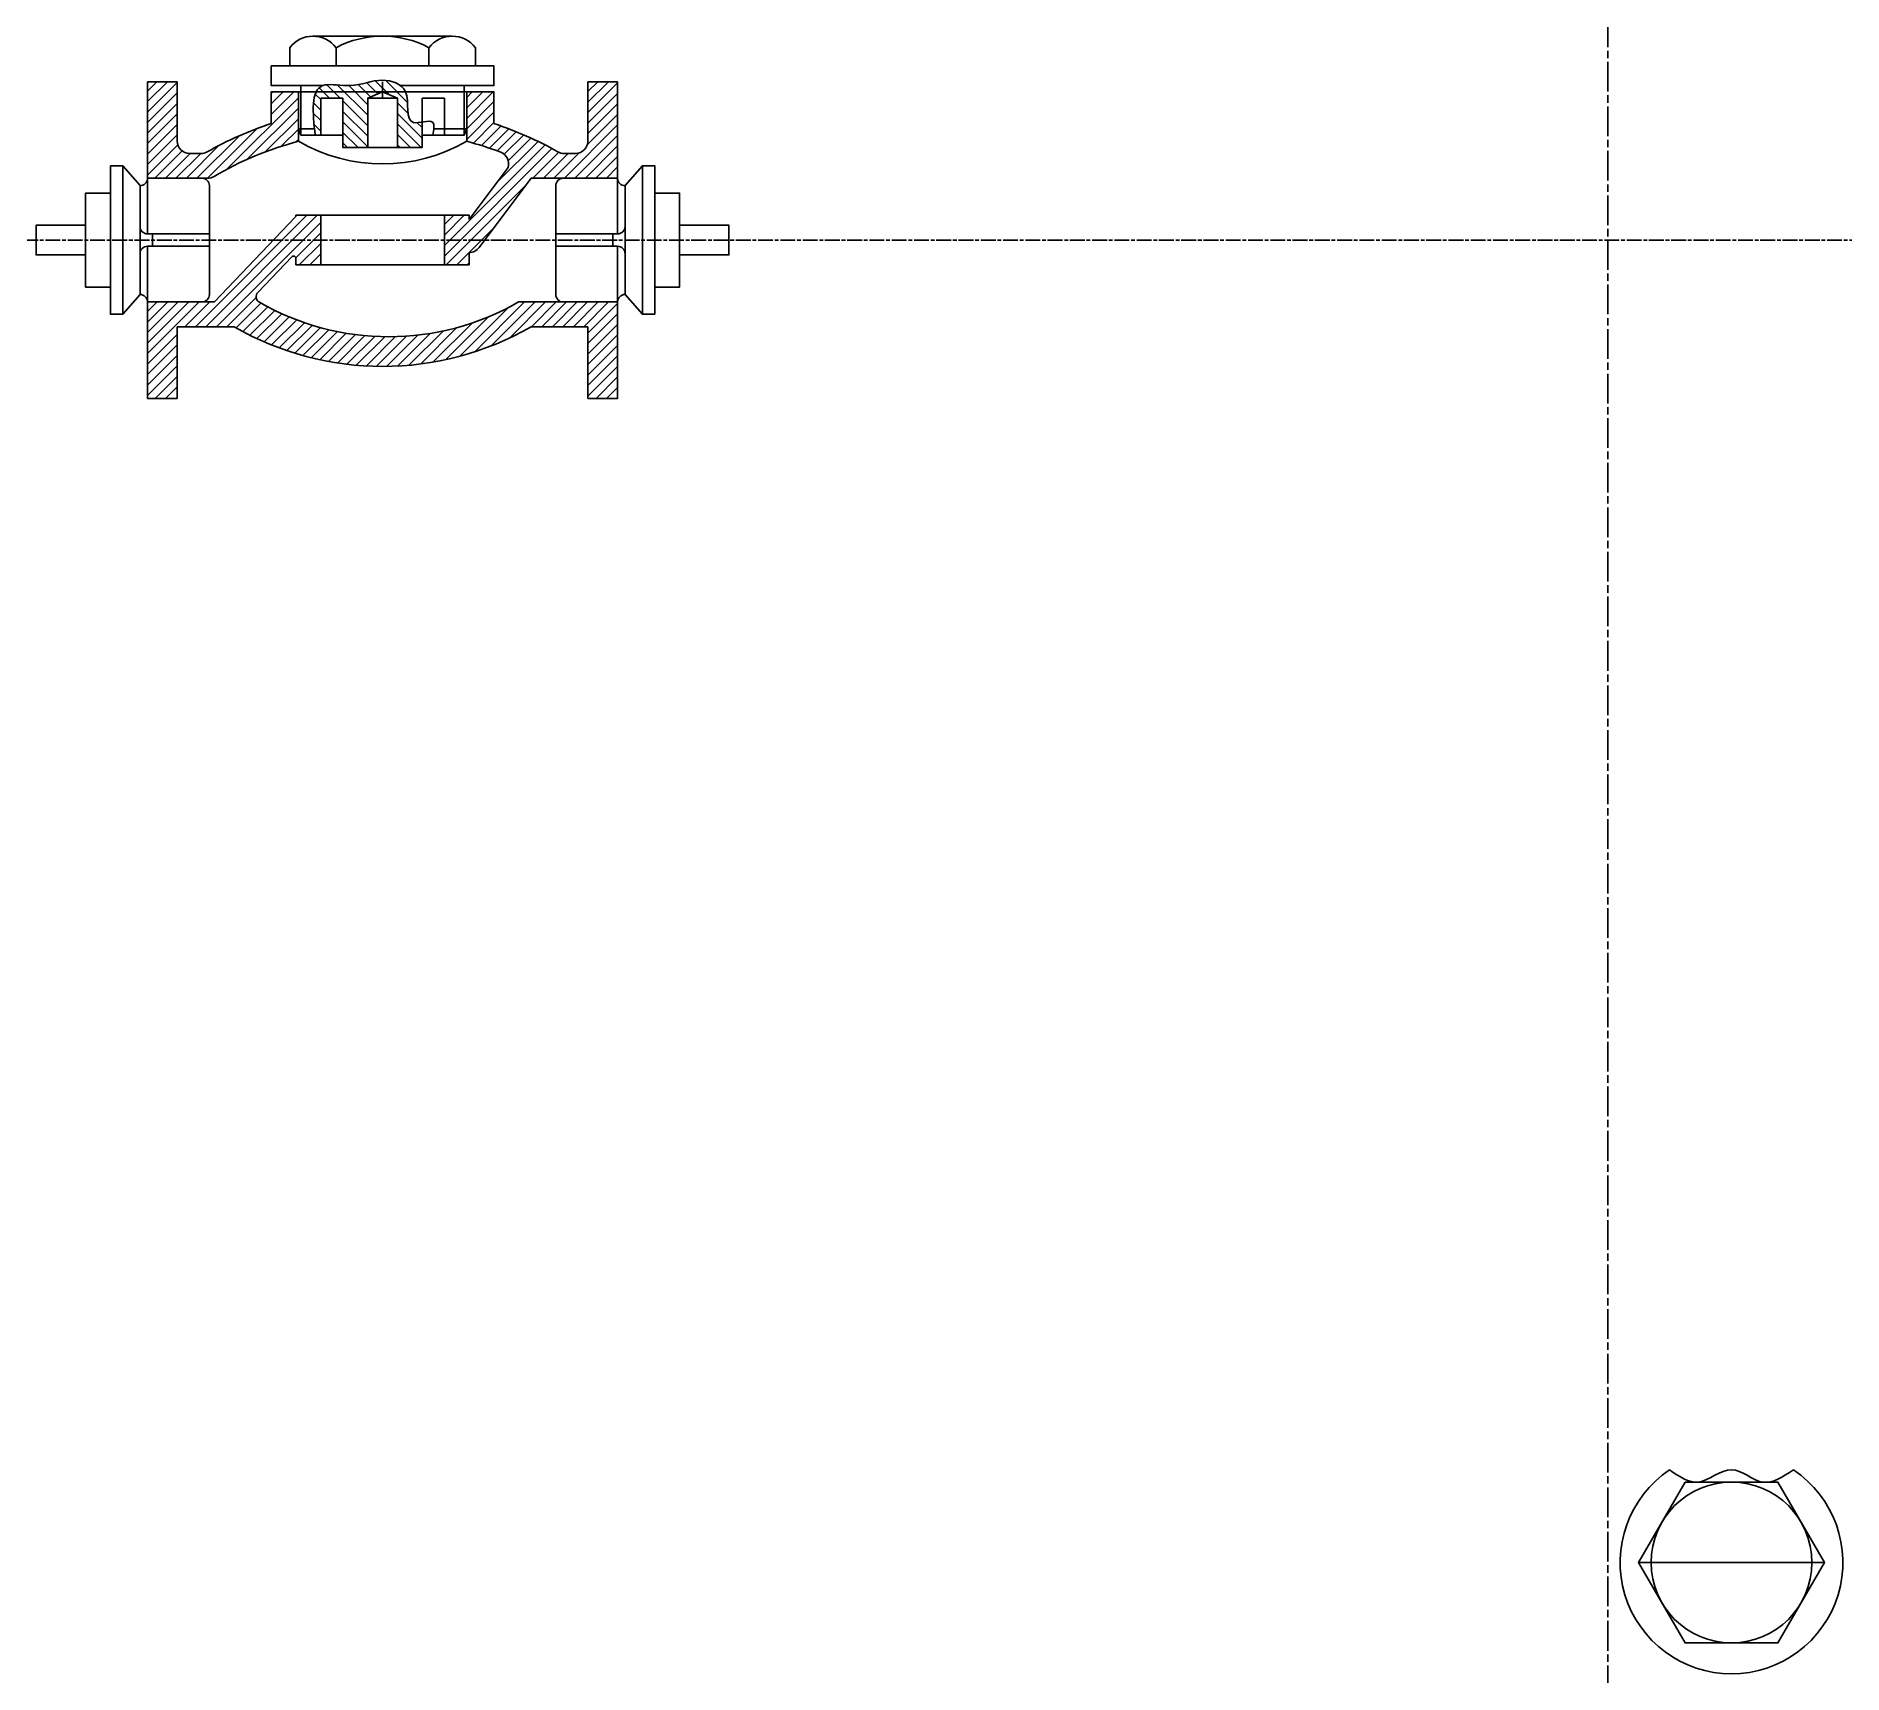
# Model space of a CAD drawing. Header units: inches. Extents: x 696 to 2954, y -780 to -114.
# Drawn here: x 2224 to 2954, y -780 to -118 of the extents above; entities that cross this region are included whole.
import ezdxf

# ---------------------------------------------------------------- set-up
doc = ezdxf.new("R2010")
doc.units = ezdxf.units.IN
doc.header["$MEASUREMENT"] = 0
doc.linetypes.add('AM_ISO08W050', pattern=[18, 12, -1.5, 3, -1.5])
doc.linetypes.add('AM_ISO08W050x2', pattern=[9, 6, -0.75, 1.5, -0.75])

msp = doc.modelspace()

# ---------------------------------------------------------------- hatches: boundary and pattern name
h = msp.add_hatch()
h.set_pattern_fill('ANSI31', color=256, scale=24)
h.set_pattern_definition([(45, (1573.497, 0), (-2.12132, 2.12132), [])])
h.paths.add_polyline_path([(2281.23151, -136.2416), (2269.23151, -136.2416), (2269.23151, -175.2416), (2293.58396, -175.2416, 0.134084556), (2296.12524, -174.54763, -0.069266042), (2330.23151, -160.33445), (2330.23151, -140.34157), (2319.23151, -140.34157), (2319.23151, -153.1611, 0.049217742), (2293.36466, -164.59421, -0.129348201), (2290.90401, -165.2416), (2286.23151, -165.2416, -0.414213562), (2281.23151, -160.2416), (2281.23151, -155.2416)])
h.paths.add_polyline_path([(2459.23151, -136.2416), (2447.23151, -136.2416), (2447.23151, -155.2416), (2447.23151, -160.2416, -0.414213562), (2442.23151, -165.2416), (2437.55902, -165.2416, -0.129348201), (2435.09837, -164.59421, 0.049217742), (2409.23151, -153.1611), (2409.23151, -140.34157), (2398.23151, -140.34157), (2398.23151, -160.33445, -0.026929918), (2411.96626, -164.73986, -0.400286993), (2414.93685, -170.96782), (2399.23151, -191.90827), (2399.23151, -190.2416), (2389.23151, -190.2416), (2389.23151, -193.95747), (2389.23151, -200.2416), (2405.48151, -200.2416), (2424.23151, -175.2416), (2459.23151, -175.2416)])
h.paths.add_polyline_path([(2405.48151, -200.2416), (2389.23151, -200.2416), (2389.23151, -210.2416), (2399.23151, -210.2416), (2399.23151, -205.2416, 0.236067977), (2403.23151, -203.2416)])
h.paths.add_polyline_path([(2339.23151, -190.2416), (2329.23151, -190.2416), (2329.23151, -190.34185, -0.192586796), (2328.95564, -191.03152), (2320.18383, -200.2416), (2339.23151, -200.2416)])
h.paths.add_polyline_path([(2339.23151, -200.2416), (2320.18383, -200.2416), (2296.3735, -225.2416), (2269.23151, -225.2416), (2269.23151, -264.2416), (2281.23151, -264.2416), (2281.23151, -235.2416), (2304.23151, -235.2416, 0.131652498), (2364.23151, -251.31855), (2364.23151, -239.27917, -0.125601047), (2314.23151, -225.2416, -0.465978236), (2313.80707, -221.43672), (2327.50739, -207.05187, -0.677026785), (2329.23151, -207.74154), (2329.23151, -210.2416), (2339.23151, -210.2416)])
h.paths.add_polyline_path([(2424.23151, -235.2416), (2447.23151, -235.2416), (2447.23151, -264.2416), (2459.23151, -264.2416), (2459.23151, -225.2416), (2424.23151, -225.2416), (2419.23151, -225.2416, -0.137713441), (2364.23151, -239.27917), (2364.23151, -251.31855, 0.131652498)])
h = msp.add_hatch()
h.set_pattern_fill('ANSI31', color=256, scale=24, angle=90)
h.set_pattern_definition([(135, (1028.3593, 369.7463), (-2.1213203, -2.1213203), [])])
edge = h.paths.add_edge_path()
edge.add_line((2358.23151, -142.84157), (2364.23151, -140.34157))
edge.add_line((2364.23151, -140.34157), (2364.23151, -135.63746))
edge.add_spline(control_points=[(2364.23151, -135.63746), (2359.58895, -135.59539), (2355.77551, -137.66264), (2351.10626, -137.84157)], knot_values=[36.050060755, 36.050060755, 36.050060755, 36.050060755, 49.359091374, 49.359091374, 49.359091374, 49.359091374], degree=3, periodic=0)
edge.add_line((2351.10626, -137.84157), (2349.58389, -137.84157))
edge.add_spline(control_points=[(2349.58389, -137.84157), (2346.10338, -137.72865), (2342.40394, -136.96387), (2340.04336, -137.84157)], knot_values=[50.782397329, 50.782397329, 50.782397329, 50.782397329, 60.421992191, 60.421992191, 60.421992191, 60.421992191], degree=3, periodic=0)
edge.add_spline(control_points=[(2340.04336, -137.84157), (2338.8464, -138.28661), (2337.99368, -139.15395), (2337.40204, -140.34157)], knot_values=[60.421992191, 60.421992191, 60.421992191, 60.421992191, 65.309857264, 65.309857264, 65.309857264, 65.309857264], degree=3, periodic=0)
edge.add_spline(control_points=[(2337.40204, -140.34157), (2335.76983, -143.61794), (2336.12465, -149.33191), (2336.72049, -155.34157)], knot_values=[65.309857264, 65.309857264, 65.309857264, 65.309857264, 78.794364739, 78.794364739, 78.794364739, 78.794364739], degree=3, periodic=0)
edge.add_spline(control_points=[(2336.72049, -155.34157), (2336.80274, -156.17114), (2336.88959, -157.00635), (2336.97643, -157.84157)], knot_values=[78.794364739, 78.794364739, 78.794364739, 78.794364739, 80.655777284, 80.655777284, 80.655777284, 80.655777284], degree=3, periodic=0)
edge.add_line((2336.97643, -157.84157), (2339.23151, -157.84157))
edge.add_line((2339.23151, -157.84157), (2339.23151, -142.84157))
edge.add_line((2339.23151, -142.84157), (2348.23151, -142.84157))
edge.add_line((2348.23151, -142.84157), (2348.23151, -157.84157))
edge.add_line((2348.23151, -157.84157), (2348.23151, -162.84157))
edge.add_line((2348.23151, -162.84157), (2358.23151, -162.84157))
edge.add_line((2358.23151, -162.84157), (2358.23151, -142.84157))
h.paths.add_polyline_path([(2364.23153, -142.84157), (2364.23153, -140.34157), (2370.23151, -142.84157), (2370.23151, -162.84157), (2380.23151, -162.84157), (2380.23151, -157.84157), (2380.23151, -152.56099), (2380.15755, -152.5724), (2380.0836, -152.58377), (2380.00966, -152.59508), (2379.93576, -152.6063), (2379.86191, -152.61742), (2379.78813, -152.62843), (2379.71443, -152.6393), (2379.64083, -152.65003), (2379.56735, -152.66058), (2379.494, -152.67096), (2379.4208, -152.68113), (2379.34776, -152.69109), (2379.2749, -152.7008), (2379.20224, -152.71027), (2379.12979, -152.71947), (2379.05757, -152.72838), (2378.9856, -152.73698), (2378.91388, -152.74527), (2378.84245, -152.75322), (2378.7713, -152.76081), (2378.70047, -152.76803), (2378.62996, -152.77486), (2378.55979, -152.78128), (2378.48998, -152.78728), (2378.42054, -152.79284), (2378.35149, -152.79795), (2378.28285, -152.80257), (2378.21463, -152.80671), (2378.14685, -152.81033), (2378.07952, -152.81343), (2378.01266, -152.81599), (2377.94629, -152.81799), (2377.88043, -152.8194), (2377.81508, -152.82023), (2377.75026, -152.82044), (2377.686, -152.82002), (2377.6223, -152.81896), (2377.55919, -152.81723), (2377.49667, -152.81483), (2377.43477, -152.81172), (2377.3735, -152.8079), (2377.31288, -152.80335), (2377.25292, -152.79805), (2377.19365, -152.79199), (2377.13506, -152.78514), (2377.07719, -152.7775), (2377.02005, -152.76903), (2376.96365, -152.75973), (2376.90802, -152.74958), (2376.85316, -152.73857), (2376.79909, -152.72666), (2376.74583, -152.71386), (2376.69339, -152.70013), (2376.64177, -152.68549), (2376.59097, -152.66994), (2376.54097, -152.65349), (2376.49178, -152.63613), (2376.44338, -152.61789), (2376.39577, -152.59877), (2376.34894, -152.57877), (2376.30288, -152.5579), (2376.25759, -152.53617), (2376.21305, -152.51358), (2376.16927, -152.49014), (2376.12624, -152.46586), (2376.08394, -152.44074), (2376.04238, -152.41479), (2376.00154, -152.38802), (2375.96142, -152.36044), (2375.92201, -152.33205), (2375.8833, -152.30285), (2375.8453, -152.27286), (2375.80798, -152.24208), (2375.77135, -152.21052), (2375.73539, -152.17818), (2375.7001, -152.14508), (2375.66548, -152.11121), (2375.63151, -152.07659), (2375.5982, -152.04122), (2375.56552, -152.00511), (2375.53348, -151.96826), (2375.50207, -151.93069), (2375.47128, -151.8924), (2375.4411, -151.85339), (2375.41153, -151.81367), (2375.38257, -151.77325), (2375.3542, -151.73214), (2375.32641, -151.69034), (2375.29921, -151.64786), (2375.27258, -151.60471), (2375.24651, -151.56089), (2375.22101, -151.51641), (2375.19605, -151.47127), (2375.17165, -151.42549), (2375.14778, -151.37907), (2375.12444, -151.33202), (2375.10163, -151.28434), (2375.07934, -151.23603), (2375.05756, -151.18712), (2375.03629, -151.1376), (2375.01551, -151.08748), (2374.99522, -151.03677), (2374.97542, -150.98547), (2374.95609, -150.93359), (2374.93723, -150.88114), (2374.91884, -150.82812), (2374.9009, -150.77454), (2374.88342, -150.72041), (2374.86637, -150.66574), (2374.84976, -150.61053), (2374.83358, -150.55478), (2374.81782, -150.49851), (2374.80248, -150.44172), (2374.78754, -150.38442), (2374.77301, -150.32662), (2374.75887, -150.26831), (2374.74511, -150.20952), (2374.73174, -150.15024), (2374.71874, -150.09048), (2374.70611, -150.03025), (2374.69384, -149.96955), (2374.68192, -149.9084), (2374.67034, -149.8468), (2374.65911, -149.78475), (2374.64821, -149.72227), (2374.63763, -149.65935), (2374.62737, -149.59601), (2374.61742, -149.53225), (2374.60778, -149.46809), (2374.59844, -149.40351), (2374.58938, -149.33855), (2374.58061, -149.27319), (2374.57212, -149.20744), (2374.5639, -149.14132), (2374.55594, -149.07484), (2374.54824, -149.00798), (2374.54079, -148.94077), (2374.53358, -148.87321), (2374.5266, -148.80531), (2374.51986, -148.73707), (2374.51333, -148.66851), (2374.50702, -148.59962), (2374.50092, -148.53041), (2374.49502, -148.46089), (2374.48932, -148.39108), (2374.4838, -148.32096), (2374.47847, -148.25056), (2374.4733, -148.17987), (2374.46831, -148.10891), (2374.46347, -148.03768), (2374.45879, -147.96619), (2374.45425, -147.89444), (2374.44986, -147.82245), (2374.44559, -147.75021), (2374.44145, -147.67774), (2374.43743, -147.60504), (2374.43352, -147.53212), (2374.42972, -147.45898), (2374.42601, -147.38563), (2374.4224, -147.31209), (2374.41886, -147.23835), (2374.41541, -147.16442), (2374.41203, -147.09031), (2374.40871, -147.01603), (2374.40544, -146.94158), (2374.40223, -146.86696), (2374.39906, -146.7922), (2374.39592, -146.71728), (2374.39282, -146.64223), (2374.38974, -146.56704), (2374.38667, -146.49173), (2374.38361, -146.4163), (2374.38055, -146.34075), (2374.37748, -146.26509), (2374.37441, -146.18934), (2374.37131, -146.11349), (2374.36819, -146.03756), (2374.36504, -145.96154), (2374.36184, -145.88546), (2374.3586, -145.8093), (2374.3553, -145.73309), (2374.35195, -145.65683), (2374.34853, -145.58051), (2374.34503, -145.50416), (2374.34145, -145.42778), (2374.33778, -145.35137), (2374.33402, -145.27494), (2374.33016, -145.1985), (2374.32619, -145.12206), (2374.3221, -145.04562), (2374.31789, -144.96918), (2374.31355, -144.89276), (2374.30907, -144.81636), (2374.30445, -144.73999), (2374.29968, -144.66365), (2374.29475, -144.58736), (2374.28966, -144.51111), (2374.2844, -144.43492), (2374.27896, -144.35879), (2374.27334, -144.28273), (2374.26752, -144.20675), (2374.26151, -144.13085), (2374.25529, -144.05504), (2374.24886, -143.97932), (2374.24221, -143.9037), (2374.23533, -143.8282), (2374.22822, -143.75281), (2374.22087, -143.67754), (2374.21328, -143.60241), (2374.20543, -143.52741), (2374.19732, -143.45255), (2374.18894, -143.37784), (2374.18029, -143.30329), (2374.17136, -143.22891), (2374.16214, -143.15469), (2374.15262, -143.08065), (2374.14281, -143.00679), (2374.13268, -142.93313), (2374.12224, -142.85966), (2374.11148, -142.78639), (2374.10038, -142.71334), (2374.08896, -142.6405), (2374.07718, -142.56789), (2374.06506, -142.4955), (2374.05258, -142.42336), (2374.03974, -142.35146), (2374.02653, -142.27981), (2374.01294, -142.20842), (2373.99896, -142.13729), (2373.98459, -142.06644), (2373.96983, -141.99586), (2373.95466, -141.92557), (2373.93908, -141.85557), (2373.92308, -141.78586), (2373.90665, -141.71647), (2373.88979, -141.64738), (2373.87249, -141.57861), (2373.85475, -141.51017), (2373.83655, -141.44206), (2373.81789, -141.37429), (2373.79876, -141.30687), (2373.77916, -141.2398), (2373.75908, -141.17308), (2373.73851, -141.10674), (2373.71745, -141.04076), (2373.69588, -140.97517), (2373.67381, -140.90996), (2373.65122, -140.84514), (2373.62811, -140.78072), (2373.60447, -140.71671), (2373.58029, -140.65312), (2373.55557, -140.58994), (2373.5303, -140.52719), (2373.50448, -140.46487), (2373.47809, -140.403), (2373.45113, -140.34157), (2373.44583, -140.32971), (2373.44052, -140.31787), (2373.43518, -140.30605), (2373.42983, -140.29424), (2373.42445, -140.28245), (2373.41904, -140.27068), (2373.41362, -140.25893), (2373.40818, -140.24719), (2373.40271, -140.23547), (2373.39723, -140.22377), (2373.39172, -140.21208), (2373.38619, -140.20041), (2373.38064, -140.18876), (2373.37506, -140.17712), (2373.36947, -140.16551), (2373.36386, -140.1539), (2373.35822, -140.14232), (2373.35256, -140.13075), (2373.34688, -140.1192), (2373.34118, -140.10767), (2373.33546, -140.09615), (2373.32972, -140.08465), (2373.32396, -140.07317), (2373.31818, -140.0617), (2373.31237, -140.05025), (2373.30655, -140.03882), (2373.3007, -140.0274), (2373.29483, -140.016), (2373.28894, -140.00462), (2373.28303, -139.99326), (2373.2771, -139.98191), (2373.27115, -139.97058), (2373.26518, -139.95926), (2373.25919, -139.94796), (2373.25318, -139.93668), (2373.24714, -139.92542), (2373.24109, -139.91417), (2373.23502, -139.90294), (2373.22892, -139.89173), (2373.2228, -139.88053), (2373.21667, -139.86935), (2373.21051, -139.85818), (2373.20434, -139.84704), (2373.19814, -139.83591), (2373.19192, -139.82479), (2373.18568, -139.81369), (2373.17942, -139.80261), (2373.17315, -139.79155), (2373.16685, -139.7805), (2373.16053, -139.76947), (2373.15419, -139.75846), (2373.14783, -139.74746), (2373.14145, -139.73648), (2373.13505, -139.72552), (2373.12863, -139.71457), (2373.12219, -139.70364), (2373.11573, -139.69273), (2373.10925, -139.68183), (2373.10275, -139.67095), (2373.09623, -139.66009), (2373.08969, -139.64924), (2373.08313, -139.63841), (2373.07655, -139.62759), (2373.06996, -139.6168), (2373.06334, -139.60602), (2373.0567, -139.59525), (2373.05004, -139.5845), (2373.04336, -139.57377), (2373.03667, -139.56306), (2373.02995, -139.55236), (2373.02321, -139.54168), (2373.01646, -139.53101), (2373.00968, -139.52036), (2373.00289, -139.50973), (2372.99607, -139.49911), (2372.98924, -139.48852), (2372.98239, -139.47793), (2372.97551, -139.46737), (2372.96862, -139.45682), (2372.96171, -139.44628), (2372.95478, -139.43577), (2372.94783, -139.42526), (2372.94086, -139.41478), (2372.93387, -139.40431), (2372.92687, -139.39386), (2372.91984, -139.38343), (2372.91279, -139.37301), (2372.90573, -139.36261), (2372.89865, -139.35222), (2372.89154, -139.34185), (2372.88442, -139.3315), (2372.87728, -139.32116), (2372.87012, -139.31084), (2372.86294, -139.30054), (2372.85575, -139.29025), (2372.84853, -139.27998), (2372.8413, -139.26972), (2372.83404, -139.25948), (2372.82677, -139.24926), (2372.81948, -139.23905), (2372.81217, -139.22886), (2372.80484, -139.21869), (2372.7975, -139.20853), (2372.79013, -139.19839), (2372.78275, -139.18827), (2372.77535, -139.17816), (2372.76793, -139.16807), (2372.76049, -139.15799), (2372.75303, -139.14793), (2372.74555, -139.13789), (2372.73806, -139.12786), (2372.73055, -139.11785), (2372.72301, -139.10785), (2372.71547, -139.09788), (2372.7079, -139.08791), (2372.70031, -139.07797), (2372.69271, -139.06804), (2372.68509, -139.05812), (2372.67745, -139.04822), (2372.66979, -139.03834), (2372.66211, -139.02848), (2372.65442, -139.01863), (2372.64671, -139.00879), (2372.63898, -138.99898), (2372.63123, -138.98918), (2372.62346, -138.97939), (2372.61568, -138.96962), (2372.60788, -138.95987), (2372.60006, -138.95013), (2372.59222, -138.94041), (2372.58437, -138.93071), (2372.57649, -138.92102), (2372.5686, -138.91134), (2372.56069, -138.90169), (2372.55277, -138.89205), (2372.54483, -138.88242), (2372.53686, -138.87281), (2372.52889, -138.86322), (2372.52089, -138.85365), (2372.51288, -138.84409), (2372.50485, -138.83454), (2372.4968, -138.82501), (2372.48873, -138.8155), (2372.48065, -138.806), (2372.47255, -138.79652), (2372.46443, -138.78706), (2372.4563, -138.77761), (2372.44814, -138.76818), (2372.43998, -138.75876), (2372.43179, -138.74936), (2372.42359, -138.73997), (2372.41537, -138.7306), (2372.40713, -138.72125), (2372.39887, -138.71191), (2372.3906, -138.70259), (2372.38231, -138.69329), (2372.37401, -138.684), (2372.36568, -138.67472), (2372.35734, -138.66546), (2372.34899, -138.65622), (2372.34062, -138.647), (2372.33223, -138.63779), (2372.32382, -138.62859), (2372.31539, -138.61941), (2372.30695, -138.61025), (2372.2985, -138.6011), (2372.29002, -138.59197), (2372.28153, -138.58285), (2372.27303, -138.57375), (2372.2645, -138.56467), (2372.25596, -138.5556), (2372.24741, -138.54655), (2372.23883, -138.53751), (2372.23025, -138.52849), (2372.22164, -138.51948), (2372.21302, -138.51049), (2372.20438, -138.50152), (2372.19572, -138.49256), (2372.18705, -138.48362), (2372.17837, -138.47469), (2372.16966, -138.46578), (2372.16094, -138.45689), (2372.15221, -138.44801), (2372.14346, -138.43914), (2372.13469, -138.43029), (2372.1259, -138.42146), (2372.1171, -138.41264), (2372.10829, -138.40384), (2372.09945, -138.39505), (2372.09061, -138.38628), (2372.08174, -138.37753), (2372.07286, -138.36879), (2372.06397, -138.36007), (2372.05506, -138.35136), (2372.04613, -138.34266), (2372.03718, -138.33399), (2372.02823, -138.32533), (2372.01925, -138.31668), (2372.01026, -138.30805), (2372.00125, -138.29943), (2371.99223, -138.29084), (2371.9832, -138.28225), (2371.97414, -138.27368), (2371.96508, -138.26513), (2371.95599, -138.25659), (2371.94689, -138.24807), (2371.93778, -138.23957), (2371.92865, -138.23107), (2371.9195, -138.2226), (2371.91034, -138.21414), (2371.90117, -138.20569), (2371.89197, -138.19727), (2371.88277, -138.18885), (2371.87355, -138.18045), (2371.86431, -138.17207), (2371.85506, -138.1637), (2371.84579, -138.15535), (2371.83651, -138.14702), (2371.82721, -138.13869), (2371.8179, -138.13039), (2371.80857, -138.1221), (2371.79923, -138.11382), (2371.78987, -138.10556), (2371.7805, -138.09732), (2371.77111, -138.08909), (2371.76171, -138.08088), (2371.75229, -138.07268), (2371.74286, -138.0645), (2371.73341, -138.05633), (2371.72395, -138.04818), (2371.71448, -138.04004), (2371.70498, -138.03192), (2371.69548, -138.02381), (2371.68596, -138.01572), (2371.67642, -138.00764), (2371.66688, -137.99958), (2371.65731, -137.99154), (2371.64773, -137.98351), (2371.63814, -137.97549), (2371.62854, -137.96749), (2371.61891, -137.95951), (2371.60928, -137.95154), (2371.59963, -137.94359), (2371.58996, -137.93565), (2371.58029, -137.92772), (2371.57059, -137.91982), (2371.56089, -137.91192), (2371.55116, -137.90404), (2371.54143, -137.89618), (2371.53168, -137.88833), (2371.52192, -137.8805), (2371.51214, -137.87268), (2371.50235, -137.86488), (2371.49254, -137.85709), (2371.48272, -137.84932), (2371.47289, -137.84157), (2371.45, -137.82362), (2371.42705, -137.80575), (2371.40402, -137.78796), (2371.38091, -137.77026), (2371.35773, -137.75263), (2371.33448, -137.73509), (2371.31116, -137.71762), (2371.28776, -137.70024), (2371.26429, -137.68294), (2371.24075, -137.66572), (2371.21714, -137.64858), (2371.19346, -137.63152), (2371.16971, -137.61454), (2371.14588, -137.59764), (2371.12199, -137.58082), (2371.09803, -137.56408), (2371.074, -137.54742), (2371.0499, -137.53084), (2371.02573, -137.51434), (2371.0015, -137.49792), (2370.9772, -137.48157), (2370.95283, -137.46531), (2370.92839, -137.44913), (2370.90389, -137.43303), (2370.87932, -137.417), (2370.85469, -137.40106), (2370.82999, -137.38519), (2370.80523, -137.3694), (2370.7804, -137.35369), (2370.75551, -137.33806), (2370.73055, -137.32251), (2370.70554, -137.30704), (2370.68046, -137.29164), (2370.65531, -137.27633), (2370.63011, -137.26109), (2370.60484, -137.24593), (2370.57951, -137.23085), (2370.55412, -137.21584), (2370.52867, -137.20091), (2370.50316, -137.18607), (2370.47759, -137.17129), (2370.45196, -137.1566), (2370.42628, -137.14198), (2370.40053, -137.12744), (2370.37472, -137.11298), (2370.34886, -137.0986), (2370.32294, -137.08429), (2370.29696, -137.07006), (2370.27093, -137.0559), (2370.24484, -137.04183), (2370.21869, -137.02783), (2370.19249, -137.0139), (2370.16623, -137.00005), (2370.13992, -136.98628), (2370.11356, -136.97259), (2370.08714, -136.95897), (2370.06066, -136.94543), (2370.03413, -136.93196), (2370.00755, -136.91857), (2369.98092, -136.90525), (2369.95424, -136.89201), (2369.9275, -136.87885), (2369.90071, -136.86576), (2369.87387, -136.85275), (2369.84698, -136.83981), (2369.82004, -136.82695), (2369.79305, -136.81416), (2369.76601, -136.80145), (2369.73892, -136.78881), (2369.71179, -136.77625), (2369.6846, -136.76376), (2369.65737, -136.75135), (2369.63009, -136.73901), (2369.60276, -136.72674), (2369.57538, -136.71455), (2369.54796, -136.70244), (2369.52049, -136.6904), (2369.49298, -136.67843), (2369.46542, -136.66654), (2369.43782, -136.65472), (2369.41017, -136.64297), (2369.38248, -136.6313), (2369.35474, -136.6197), (2369.32696, -136.60818), (2369.29914, -136.59672), (2369.27127, -136.58535), (2369.24337, -136.57404), (2369.21542, -136.56281), (2369.18743, -136.55165), (2369.15939, -136.54056), (2369.13132, -136.52955), (2369.10321, -136.51861), (2369.07506, -136.50774), (2369.04686, -136.49695), (2369.01863, -136.48623), (2368.99036, -136.47558), (2368.96205, -136.465), (2368.9337, -136.45449), (2368.90532, -136.44406), (2368.8769, -136.4337), (2368.84844, -136.42341), (2368.81994, -136.41319), (2368.79141, -136.40304), (2368.76284, -136.39297), (2368.73424, -136.38296), (2368.7056, -136.37303), (2368.67693, -136.36317), (2368.64822, -136.35338), (2368.61948, -136.34367), (2368.59071, -136.33402), (2368.5619, -136.32444), (2368.53306, -136.31494), (2368.50419, -136.3055), (2368.47528, -136.29614), (2368.44635, -136.28684), (2368.41738, -136.27762), (2368.38838, -136.26847), (2368.35935, -136.25939), (2368.33029, -136.25037), (2368.3012, -136.24143), (2368.27209, -136.23256), (2368.24294, -136.22376), (2368.21376, -136.21503), (2368.18456, -136.20636), (2368.15533, -136.19777), (2368.12607, -136.18925), (2368.09678, -136.18079), (2368.06747, -136.17241), (2368.03813, -136.16409), (2368.00877, -136.15585), (2367.97938, -136.14767), (2367.94996, -136.13956), (2367.92052, -136.13152), (2367.89106, -136.12355), (2367.86157, -136.11565), (2367.83206, -136.10781), (2367.80252, -136.10005), (2367.77296, -136.09235), (2367.74338, -136.08472), (2367.71378, -136.07716), (2367.68416, -136.06967), (2367.65451, -136.06225), (2367.62484, -136.05489), (2367.59516, -136.0476), (2367.56545, -136.04038), (2367.53572, -136.03323), (2367.50598, -136.02614), (2367.47621, -136.01912), (2367.44643, -136.01217), (2367.41662, -136.00529), (2367.3868, -135.99847), (2367.35696, -135.99172), (2367.32711, -135.98504), (2367.29724, -135.97843), (2367.26735, -135.97188), (2367.23744, -135.96539), (2367.20752, -135.95898), (2367.17759, -135.95263), (2367.14764, -135.94635), (2367.11767, -135.94013), (2367.08769, -135.93398), (2367.0577, -135.92789), (2367.0277, -135.92188), (2366.99768, -135.91592), (2366.96765, -135.91004), (2366.9376, -135.90422), (2366.90755, -135.89846), (2366.87748, -135.89277), (2366.8474, -135.88715), (2366.81731, -135.88159), (2366.78722, -135.87609), (2366.75711, -135.87066), (2366.72699, -135.8653), (2366.69686, -135.86), (2366.66672, -135.85477), (2366.63658, -135.8496), (2366.60643, -135.84449), (2366.57627, -135.83945), (2366.5461, -135.83448), (2366.51593, -135.82957), (2366.48574, -135.82472), (2366.45556, -135.81994), (2366.42537, -135.81522), (2366.39517, -135.81057), (2366.36496, -135.80598), (2366.33476, -135.80145), (2366.30454, -135.79699), (2366.27433, -135.79259), (2366.24411, -135.78825), (2366.21389, -135.78398), (2366.18366, -135.77977), (2366.15344, -135.77562), (2366.12321, -135.77154), (2366.09298, -135.76752), (2366.06274, -135.76356), (2366.03251, -135.75967), (2366.00228, -135.75584), (2365.97205, -135.75207), (2365.94181, -135.74836), (2365.91158, -135.74472), (2365.88135, -135.74114), (2365.85112, -135.73762), (2365.82089, -135.73416), (2365.79067, -135.73077), (2365.76045, -135.72744), (2365.73023, -135.72417), (2365.70001, -135.72096), (2365.6698, -135.71781), (2365.63959, -135.71472), (2365.60939, -135.7117), (2365.57919, -135.70874), (2365.54899, -135.70584), (2365.51881, -135.703), (2365.48863, -135.70022), (2365.45845, -135.6975), (2365.42828, -135.69484), (2365.39812, -135.69225), (2365.36797, -135.68971), (2365.33782, -135.68724), (2365.30768, -135.68482), (2365.27756, -135.68247), (2365.24744, -135.68018), (2365.21733, -135.67794), (2365.18723, -135.67577), (2365.15714, -135.67366), (2365.12706, -135.67161), (2365.09699, -135.66961), (2365.06693, -135.66768), (2365.03689, -135.66581), (2365.00685, -135.664), (2364.97683, -135.66224), (2364.94683, -135.66055), (2364.91683, -135.65891), (2364.88685, -135.65734), (2364.85689, -135.65582), (2364.82693, -135.65436), (2364.797, -135.65296), (2364.76708, -135.65162), (2364.73717, -135.65034), (2364.70728, -135.64912), (2364.6774, -135.64796), (2364.64755, -135.64685), (2364.61771, -135.6458), (2364.58788, -135.64482), (2364.55808, -135.64388), (2364.52829, -135.64301), (2364.49852, -135.6422), (2364.46878, -135.64144), (2364.43905, -135.64074), (2364.40934, -135.6401), (2364.37965, -135.63952), (2364.34998, -135.63899), (2364.32033, -135.63852), (2364.2907, -135.63811), (2364.2611, -135.63776), (2364.23151, -135.63746), (2364.23151, -142.84157)])

# ---------------------------------------------------------------- linework, layer by layer
for p, q in [((2326.70378, -122.5157), (2326.70378, -129.84157)), ((2392.37734, -117.84157), (2336.08571, -117.84157)), ((2336.08571, -117.84157), (2345.46763, -117.84157)), ((2345.46763, -117.84157), (2364.23153, -117.84157)), ((2345.46763, -122.5157), (2345.46763, -129.84157)), ((2364.23153, -117.84157), (2382.9954, -117.84157)), ((2382.9954, -117.84157), (2392.37734, -117.84157)), ((2382.9954, -122.5157), (2382.9954, -129.84157)), ((2401.75928, -122.5157), (2401.75928, -129.84157)), ((2401.75928, -122.5157), (2401.75928, -129.84157)), ((2401.75928, -129.84157), (2326.70378, -129.84157)), ((2269.23151, -136.2416), (2269.23151, -197.7416)), ((2269.23151, -136.2416), (2281.23151, -136.2416)), ((2281.23151, -136.2416), (2281.23151, -155.2416)), ((2364.23151, -140.34157), (2364.23151, -136.34157)), ((2459.23151, -136.2416), (2447.23151, -136.2416)), ((2447.23151, -136.2416), (2447.23151, -155.2416)), ((2459.23151, -136.2416), (2459.23151, -197.7416)), ((2339.23151, -157.84157), (2339.23151, -142.84157)), ((2348.23151, -142.84157), (2339.23151, -142.84157)), ((2348.23151, -157.84157), (2348.23151, -142.84157)), ((2358.23151, -142.84157), (2364.23151, -140.34157)), ((2364.23151, -140.34157), (2364.23151, -142.84157)), ((2364.23151, -140.34157), (2370.23151, -142.84157)), ((2364.23153, -140.34157), (2364.23153, -142.84157)), ((2380.23151, -157.84157), (2380.23151, -142.84157)), ((2380.23151, -142.84157), (2389.23151, -142.84157)), ((2389.23151, -157.84157), (2389.23151, -142.84157)), ((2281.23151, -155.2416), (2281.23151, -160.2416)), ((2331.23151, -157.84157), (2330.23151, -155.34157)), ((2348.23151, -157.84157), (2348.23151, -162.84157)), ((2398.23151, -155.34157), (2397.23151, -157.84157)), ((2447.23151, -155.2416), (2447.23151, -160.2416)), ((2447.23151, -160.2416), (2447.23151, -160.2416)), ((2286.23151, -165.2416), (2290.90401, -165.2416)), ((2442.23151, -165.2416), (2437.55902, -165.2416)), ((2266.23151, -178.2416), (2259.23151, -170.2416)), ((2414.93685, -170.96782), (2399.23151, -191.90827)), ((2462.23151, -178.2416), (2469.23151, -170.2416)), ((2266.23151, -178.2416), (2266.23151, -194.7416)), ((2269.23151, -175.2416), (2293.58396, -175.2416)), ((2424.23151, -175.2416), (2403.23151, -203.2416)), ((2459.23151, -175.2416), (2424.23151, -175.2416)), ((2266.23151, -194.7416), (2266.23151, -205.7416)), ((2328.95564, -191.03152), (2296.3735, -225.2416)), ((2329.23151, -190.2416), (2329.23151, -190.34185)), ((2389.23151, -190.2416), (2339.23151, -190.2416)), ((2339.23151, -190.2416), (2339.23151, -210.2416)), ((2389.23151, -193.95747), (2389.23151, -190.2416)), ((2389.23151, -192.07082), (2389.23151, -210.2416)), ((2399.23151, -190.2416), (2399.23151, -191.90827)), ((2462.23151, -205.7416), (2462.23151, -194.7416)), ((2271.23151, -197.7416), (2269.23151, -197.7416)), ((2269.23151, -202.7416), (2269.23151, -264.2416)), ((2457.23151, -202.7416), (2459.23151, -202.7416)), ((2459.23151, -202.7416), (2459.23151, -264.2416)), ((2389.23151, -210.2416), (2389.23151, -207.54128)), ((2462.23151, -222.2416), (2462.23151, -205.7416)), ((2266.23151, -222.2416), (2259.23151, -230.2416)), ((2269.23151, -225.2416), (2296.3735, -225.2416)), ((2424.23151, -225.2416), (2419.23151, -225.2416)), ((2459.23151, -225.2416), (2424.23151, -225.2416)), ((2462.23151, -222.2416), (2469.23151, -230.2416)), ((2281.23151, -264.2416), (2281.23151, -235.2416)), ((2281.23151, -235.2416), (2304.23151, -235.2416)), ((2447.23151, -235.2416), (2424.23151, -235.2416)), ((2447.23151, -264.2416), (2447.23151, -235.2416)), ((2269.23151, -264.2416), (2281.23151, -264.2416)), ((2459.23151, -264.2416), (2447.23151, -264.2416)), ((2871.84155, -734.60609), (2946.89709, -734.60609))]:
    msp.add_line(p, q)
at = {"linetype": 'AM_ISO08W050'}
msp.add_xline((2859.36932, 2747.32123), (0, 1), dxfattribs=at)
at = {"linetype": 'AM_ISO08W050x2'}
msp.add_xline((695.73444, -200.2416), (-1, 0), dxfattribs=at)
for points in [[(2371.47289, -137.84157), (2409.23153, -137.84157), (2409.23153, -129.84157), (2319.23153, -129.84157), (2319.23153, -137.84157), (2340.04336, -137.84157)], [(2340.04336, -137.84157), (2331.23151, -137.84157), (2331.23151, -157.84157), (2348.23151, -157.84157)], [(2349.58389, -137.84157), (2351.10626, -137.84157)], [(2380.23151, -157.84157), (2397.23151, -157.84157), (2397.23151, -137.84157), (2371.47289, -137.84157)], [(2409.23151, -153.1611), (2409.23151, -140.34157), (2319.23151, -140.34157), (2319.23151, -153.1611)], [(2398.23151, -160.33445), (2398.23151, -140.34157), (2330.23151, -140.34157), (2330.23151, -160.33445)], [(2337.40204, -140.34157), (2330.23151, -140.34157), (2330.23151, -155.34157)], [(2364.23153, -140.34157), (2364.23151, -140.34157)], [(2398.23151, -155.34157), (2398.23151, -140.34157), (2373.45113, -140.34157)], [(2330.23151, -155.34157), (2336.72049, -155.34157)], [(2348.23151, -157.84157), (2348.23151, -162.84157), (2380.23151, -162.84157), (2380.23151, -157.84157)], [(2384.94384, -155.34157), (2398.23151, -155.34157)], [(2399.23151, -191.90827), (2399.23151, -190.2416), (2329.23151, -190.2416), (2329.23151, -190.34185)], [(2339.23151, -209.78701), (2339.23151, -210.2416), (2389.23151, -210.2416), (2389.23151, -207.54128)]]:
    msp.add_lwpolyline(points)
for points in [[(2370.23151, -162.84157), (2358.23151, -162.84157), (2358.23151, -142.84157), (2370.23151, -142.84157)], [(2254.23151, -170.2416), (2254.23151, -230.2416), (2259.23151, -230.2416), (2259.23151, -170.2416)], [(2474.23151, -230.2416), (2474.23151, -170.2416), (2469.23151, -170.2416), (2469.23151, -230.2416)], [(2254.23151, -181.2416), (2254.23151, -219.2416), (2244.23151, -219.2416), (2244.23151, -181.2416)], [(2474.23151, -219.2416), (2474.23151, -181.2416), (2484.23151, -181.2416), (2484.23151, -219.2416)], [(2244.23151, -194.2416), (2244.23151, -206.2416), (2224.23151, -206.2416), (2224.23151, -194.2416)], [(2484.23151, -206.2416), (2484.23151, -194.2416), (2504.23151, -194.2416), (2504.23151, -206.2416)], [(2294.23151, -197.7416), (2294.23151, -202.7416), (2271.23151, -202.7416), (2271.23151, -197.7416)], [(2434.23151, -202.7416), (2434.23151, -197.7416), (2457.23151, -197.7416), (2457.23151, -202.7416)], [(2890.60544, -702.10609), (2871.84155, -734.60609), (2890.60544, -767.10609), (2928.1332, -767.10609), (2946.89709, -734.60609), (2928.1332, -702.10609)]]:
    msp.add_lwpolyline(points, close=True)
for points in [[(2269.23151, -225.2416), (2291.23151, -225.2416, 0.414213562), (2294.23151, -222.2416), (2294.23151, -178.2416, 0.414213562), (2291.23151, -175.2416), (2269.23151, -175.2416)], [(2459.23151, -175.2416), (2437.23151, -175.2416, 0.414213562), (2434.23151, -178.2416), (2434.23151, -222.2416, 0.414213562), (2437.23151, -225.2416), (2459.23151, -225.2416)], [(2457.23151, -197.7416), (2459.23151, -197.7416, 0.414213562), (2462.23151, -194.7416), (2462.23151, -178.2416)], [(2271.23151, -202.7416), (2269.23151, -202.7416, 0.414213562), (2266.23151, -205.7416), (2266.23151, -222.2416)], [(2313.80707, -221.43672), (2327.50739, -207.05187, -0.677026785), (2329.23151, -207.74154), (2329.23151, -210.2416), (2399.23151, -210.2416), (2399.23151, -205.2416)]]:
    msp.add_lwpolyline(points, format="xyb")
msp.add_circle((2909.36932, -734.60609), 32.5)
for centre, radius, start, end in [((2336.08571, -129.59433), 11.75277, 37.03442858, 142.96557142), ((2364.23151, -157.84157), 40, 62.02429712, 117.97570288), ((2392.37734, -129.59437), 11.7528, 37.03451388, 142.96548612), ((2364.23151, -289.94926), 144, 108.20995686, 119.48073762), ((2364.23151, -289.94926), 144, 60.51926238, 71.79004314), ((2286.23151, -160.2416), 5, 180, 270), ((2364.23151, -289.94926), 134, 104.69842429, 120.54771706), ((2364.23151, -101.44472), 68, 240, 300), ((2364.23151, -289.94926), 134, 69.13118456, 75.30157571), ((2442.23151, -160.2416), 5, 270, 0), ((2290.90401, -160.2416), 5, 270, 299.48073762), ((2410.18512, -169.41185), 5, 341.86885062, 69.13118456), ((2437.55902, -160.2416), 5, 240.51926238, 270), ((2293.58396, -170.2416), 5, 270, 300.54771706), ((2266.23151, -175.2416), 3, 270, 0), ((2462.23151, -175.2416), 3, 180, 270), ((2269.23151, -194.7416), 3, 180, 270), ((2328.23151, -190.34185), 1, 316.39621032, 0), ((2399.23151, -200.2416), 5, 270, 323.13010235), ((2459.23151, -205.7416), 3, 0, 90), ((2266.23151, -225.2416), 3, 0, 90), ((2315.61738, -223.16089), 2.5, 136.39621032, 236.33418895), ((2366.73151, -134.30893), 105, 240, 300), ((2462.23151, -225.2416), 3, 90, 180), ((2364.23151, -131.31855), 120, 240, 300), ((2909.36932, -734.60609), 45, 123.74899069, 56.2510135)]:
    msp.add_arc(centre, radius, start, end)
for points, knots in [([(2349.58389, -137.84157), (2346.10338, -137.72865), (2334.63871, -135.3586), (2336.03243, -148.76271), (2336.97643, -157.84157)], [50.782397329, 50.782397329, 50.782397329, 50.782397329, 60.421992191, 80.655777284, 80.655777284, 80.655777284, 80.655777284]), ([(2384.50784, -157.84157), (2384.94021, -155.68858), (2386.02753, -150.2743), (2371.85187, -156.23226), (2377.03877, -138.59668), (2362.55463, -133.98769), (2355.77551, -137.66264), (2351.10626, -137.84157)], [0, 0, 0, 0, 5.129904455, 12.900598551, 25.699705951, 36.050060755, 49.359091374, 49.359091374, 49.359091374, 49.359091374])]:
    msp.add_open_spline(points, degree=3, knots=knots)
msp.add_spline([(2934.36932, -697.18951), (2921.86932, -702.10609), (2909.36932, -697.10609), (2895.99352, -702.10609), (2884.36932, -697.18951)], degree=3)

doc.saveas('drawing.dxf')
